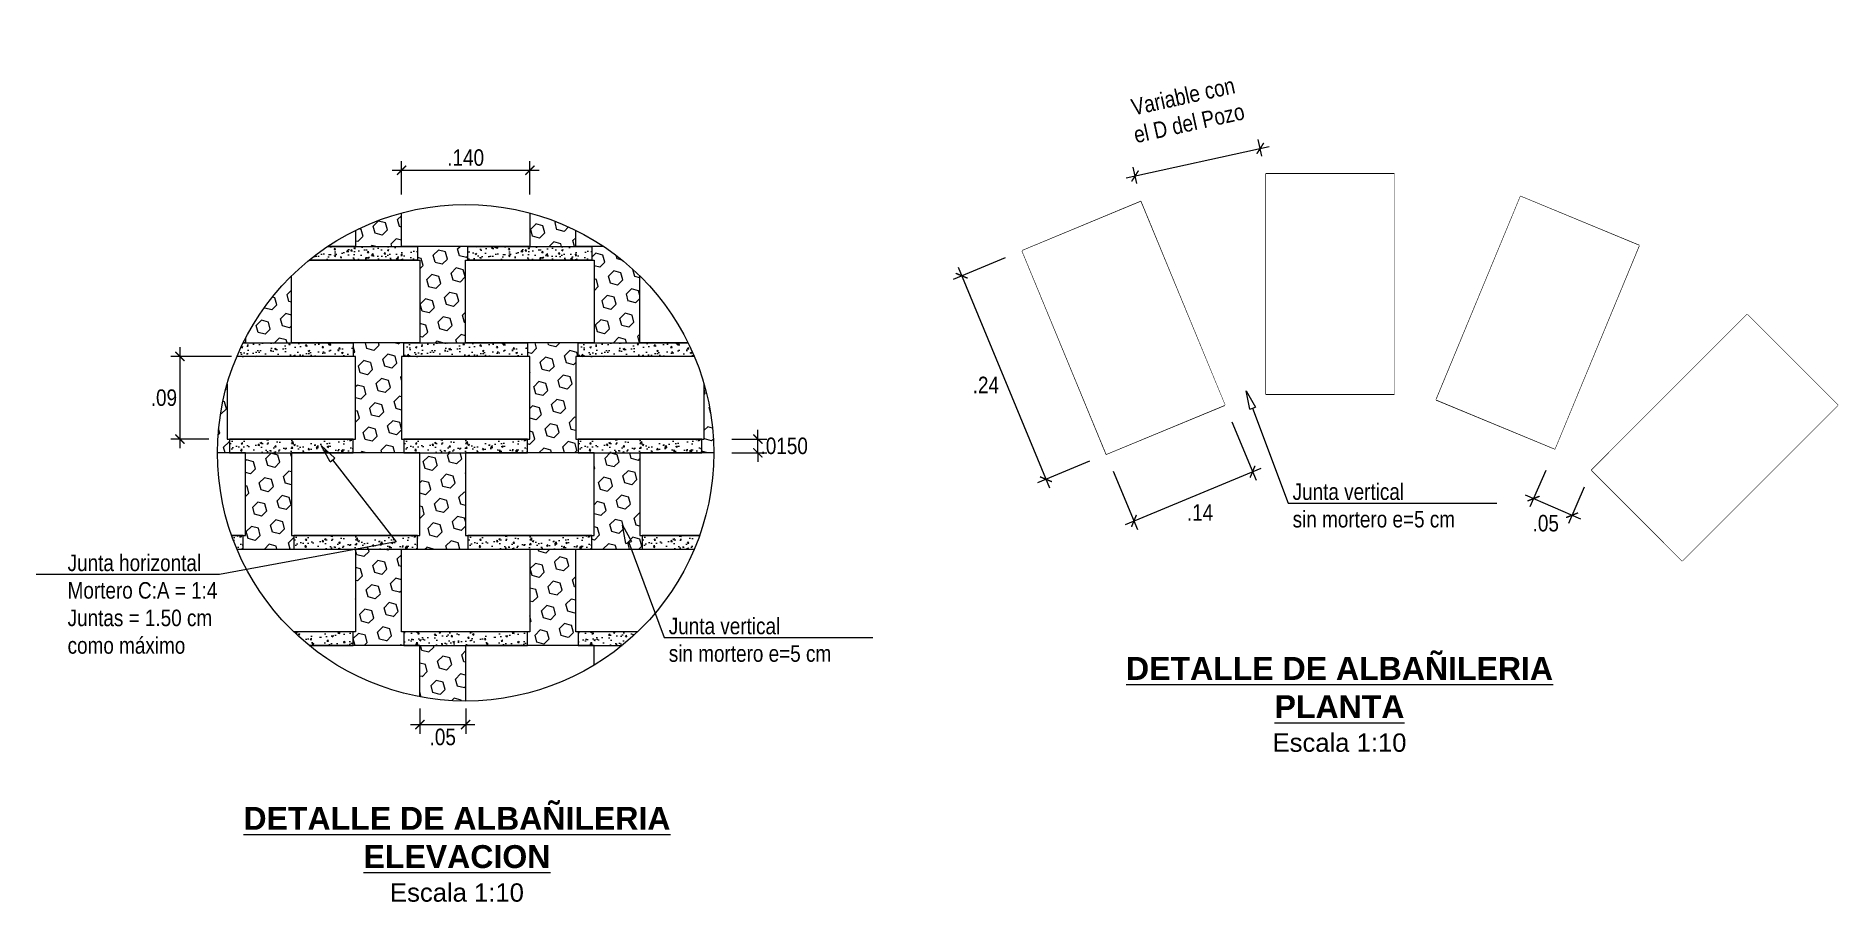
# Model space of a CAD drawing. Header units: metres. Extents: x 0 to 1843, y 1434 to 1492.
# Drawn here: x 1841.241 to 1843.205, y 1464.816 to 1465.76 of the extents above; entities that cross this region are included whole.
import ezdxf
from ezdxf import colors
from ezdxf.entities.mleader import LeaderData, LeaderLine
from ezdxf.math import Vec2, Vec3

# ---------------------------------------------------------------- set-up
doc = ezdxf.new("R2010")
doc.units = ezdxf.units.M
doc.header["$LTSCALE"] = 0.005
doc.set_wipeout_variables(frame=1)
for name, color, linetype, lineweight in [('-Achurado', 251, 'Continuous', 5), ('-Acotado', 251, 'Continuous', 5), ('-Ladrillo', 34, 'Continuous', 9), ('-Textos', 7, 'Continuous', 20)]:
    doc.layers.add(name, color=color, linetype=linetype, lineweight=lineweight)
doc.styles.add('-Arial Narrow', font='ARIALN.TTF')
doc.dimstyles.new('Esc 1_10', dxfattribs={"dimscale": 0.01, "dimtxt": 1.8, "dimasz": 1, "dimexe": 1, "dimexo": 2, "dimgap": 0.45, "dimtad": 2, "dimtih": 1, "dimtoh": 1, "dimzin": 4, "dimdsep": 46, "dimtxsty": '-Arial Narrow', "dimblk": 'ARCHTICK', "dimcen": 1, "dimdle": 1, "dimclrd": 7, "dimclre": 256, "dimclrt": 7, "dimadec": 0, "dimazin": 0, "dimtfac": 1, "dimtix": 1, "dimtmove": 1, "dimatfit": 2, "dimldrblk": 'ARCHTICK', "dimfxl": 1, "dimtolj": 2, "dimlwd": 5, "dimlwe": 5, "dimarcsym": 0})
pattern_1 = [(50, (1841.709065, 1465.310323), (0.0182185, -0.0015939), [0.001905, -0.020955]), (355, (1841.709065, 1465.310323), (-0.0035243, 0.0191057), [0.001524, -0.016764]), (100.451, (1841.710583, 1465.31019), (0.0146941, 0.0175118), [0.001619, -0.017809]), (46.184, (1841.709065, 1465.315403), (0.027108, -0.0042042), [0.0028575, -0.0314325]), (96.636, (1841.711324, 1465.315053), (0.0237404, 0.0247426), [0.0024285, -0.0267136]), (351.184, (1841.709065, 1465.315403), (0.0237404, 0.0247426), [0.002286, -0.025146]), (21, (1841.711605, 1465.314133), (0.0151614, -0.0102265), [0.001905, -0.020955]), (326, (1841.711605, 1465.314133), (0.0061802, 0.0184188), [0.001524, -0.016764]), (71.4514, (1841.712869, 1465.313281), (0.0213416, 0.0081923), [0.001619, -0.017809]), (37.5, (1841.709065, 1465.3103235), (0.00030886, 0.0084555), [0, -0.0165608, 0, -0.017018, 0, -0.0168275]), (7.5, (1841.709065, 1465.3103235), (0.00668197, 0.01001806), [0, -0.0097028, 0, -0.0161798, 0, -0.0064135]), (327.5, (1841.703401, 1465.3103235), (0.01355906, -0.00057287), [0, -0.00635, 0, -0.019812, 0, -0.026289]), (317.5, (1841.700861, 1465.310323), (0.0148129, 0.00254265), [0, -0.008255, 0, -0.0131572, 0, -0.018669])]
pattern_2 = [(50, (1841.519065, 1465.310323), (0.0182185, -0.0015939), [0.001905, -0.020955]), (355, (1841.519065, 1465.310323), (-0.0035243, 0.0191057), [0.001524, -0.016764]), (100.451, (1841.520583, 1465.31019), (0.0146941, 0.0175118), [0.001619, -0.017809]), (46.184, (1841.519065, 1465.315403), (0.027108, -0.0042042), [0.0028575, -0.0314325]), (96.636, (1841.521324, 1465.315053), (0.0237404, 0.0247426), [0.0024285, -0.0267136]), (351.184, (1841.519065, 1465.315403), (0.0237404, 0.0247426), [0.002286, -0.025146]), (21, (1841.521605, 1465.314133), (0.0151614, -0.0102265), [0.001905, -0.020955]), (326, (1841.521605, 1465.314133), (0.0061802, 0.0184188), [0.001524, -0.016764]), (71.4514, (1841.522869, 1465.313281), (0.0213416, 0.0081923), [0.001619, -0.017809]), (37.5, (1841.519065, 1465.3103235), (0.00030886, 0.0084555), [0, -0.0165608, 0, -0.017018, 0, -0.0168275]), (7.5, (1841.519065, 1465.3103235), (0.00668197, 0.01001806), [0, -0.0097028, 0, -0.0161798, 0, -0.0064135]), (327.5, (1841.513401, 1465.3103235), (0.01355906, -0.00057287), [0, -0.00635, 0, -0.019812, 0, -0.026289]), (317.5, (1841.510861, 1465.310323), (0.0148129, 0.00254265), [0, -0.008255, 0, -0.0131572, 0, -0.018669])]
pattern_3 = [(50, (1841.899065, 1465.310323), (0.0182185, -0.0015939), [0.001905, -0.020955]), (355, (1841.899065, 1465.310323), (-0.0035243, 0.0191057), [0.001524, -0.016764]), (100.451, (1841.900583, 1465.31019), (0.0146941, 0.0175118), [0.001619, -0.017809]), (46.184, (1841.899065, 1465.315403), (0.027108, -0.0042042), [0.0028575, -0.0314325]), (96.636, (1841.901324, 1465.315053), (0.0237404, 0.0247426), [0.0024285, -0.0267136]), (351.184, (1841.899065, 1465.315403), (0.0237404, 0.0247426), [0.002286, -0.025146]), (21, (1841.901605, 1465.314133), (0.0151614, -0.0102265), [0.001905, -0.020955]), (326, (1841.901605, 1465.314133), (0.0061802, 0.0184188), [0.001524, -0.016764]), (71.4514, (1841.902869, 1465.313281), (0.0213416, 0.0081923), [0.001619, -0.017809]), (37.5, (1841.899065, 1465.3103235), (0.00030886, 0.0084555), [0, -0.0165608, 0, -0.017018, 0, -0.0168275]), (7.5, (1841.899065, 1465.3103235), (0.00668197, 0.01001806), [0, -0.0097028, 0, -0.0161798, 0, -0.0064135]), (327.5, (1841.893401, 1465.3103235), (0.01355906, -0.00057287), [0, -0.00635, 0, -0.019812, 0, -0.026289]), (317.5, (1841.890861, 1465.310323), (0.0148129, 0.00254265), [0, -0.008255, 0, -0.0131572, 0, -0.018669])]
pattern_4 = [(50, (1841.779065, 1465.205323), (0.0182185, -0.0015939), [0.001905, -0.020955]), (355, (1841.779065, 1465.205323), (-0.0035243, 0.0191057), [0.001524, -0.0167641]), (100.4514, (1841.780583, 1465.20519), (0.0146941, 0.0175118), [0.001619, -0.017809]), (46.184, (1841.779065, 1465.210403), (0.0271079, -0.0042042), [0.0028575, -0.0314325]), (96.636, (1841.781324, 1465.210053), (0.0237404, 0.0247426), [0.0024285, -0.0267136]), (351.184, (1841.779065, 1465.210403), (0.0237404, 0.0247426), [0.002286, -0.025146]), (21, (1841.781605, 1465.209133), (0.01516144, -0.0102265), [0.001905, -0.020955]), (326, (1841.781605, 1465.209133), (0.0061802, 0.0184188), [0.001524, -0.016764]), (71.4514, (1841.782869, 1465.208281), (0.0213416, 0.0081923), [0.001619, -0.017809]), (37.5, (1841.779065, 1465.2053235), (0.00030886, 0.0084555), [0, -0.0165608, 0, -0.017018, 0, -0.0168275]), (7.5, (1841.779065, 1465.2053235), (0.00668197, 0.01001806), [0, -0.0097028, 0, -0.0161798, 0, -0.0064135]), (327.5, (1841.773401, 1465.2053235), (0.01355906, -0.00057287), [0, -0.00635, 0, -0.019812, 0, -0.026289]), (317.5, (1841.770861, 1465.205323), (0.0148129, 0.00254265), [0, -0.008255, 0, -0.0131572, 0, -0.018669])]
pattern_5 = [(50, (1841.589065, 1465.205323), (0.0182185, -0.0015939), [0.001905, -0.020955]), (355, (1841.589065, 1465.205323), (-0.0035243, 0.0191057), [0.001524, -0.0167641]), (100.4514, (1841.590583, 1465.20519), (0.0146941, 0.0175118), [0.001619, -0.017809]), (46.184, (1841.589065, 1465.210403), (0.0271079, -0.0042042), [0.0028575, -0.0314325]), (96.636, (1841.591324, 1465.210053), (0.0237404, 0.0247426), [0.0024285, -0.0267136]), (351.184, (1841.589065, 1465.210403), (0.0237404, 0.0247426), [0.002286, -0.025146]), (21, (1841.591605, 1465.209133), (0.01516144, -0.0102265), [0.001905, -0.020955]), (326, (1841.591605, 1465.209133), (0.0061802, 0.0184188), [0.001524, -0.016764]), (71.4514, (1841.592869, 1465.208281), (0.0213416, 0.0081923), [0.001619, -0.017809]), (37.5, (1841.589065, 1465.2053235), (0.00030886, 0.0084555), [0, -0.0165608, 0, -0.017018, 0, -0.0168275]), (7.5, (1841.589065, 1465.2053235), (0.00668197, 0.01001806), [0, -0.0097028, 0, -0.0161798, 0, -0.0064135]), (327.5, (1841.583401, 1465.2053235), (0.01355906, -0.00057287), [0, -0.00635, 0, -0.019812, 0, -0.026289]), (317.5, (1841.580861, 1465.205323), (0.0148129, 0.00254265), [0, -0.008255, 0, -0.0131572, 0, -0.018669])]

msp = doc.modelspace()

# ---------------------------------------------------------------- texts
at = {"layer": '-Textos', "char_height": 0.0375, "attachment_point": 5, "style": '-Arial Narrow'}
for s, insert in [('{\\fArial|b1|i0|c0|p34;\\H0.66667x;\\LDETALLE DE ALBAÑILERIA\\PPLANTA\\P\\fArial|b0|i0|c0|p34;\\H0.8x;\\lEscala 1:10}', (1842.66184, 1465.03095)), ('{\\fArial|b1|i0|c0|p34;\\H0.66667x;\\LDETALLE DE ALBAÑILERIA\\PELEVACION\\P\\fArial|b0|i0|c0|p34;\\H0.8x;\\lEscala 1:10}', (1841.69958, 1464.86756))]:
    msp.add_mtext(s, dxfattribs=dict(at, insert=insert))

# ---------------------------------------------------------------- blocks, each defined once
blk = doc.blocks.new('_ArchTick')
at = {"color": 0, "linetype": 'ByBlock', "const_width": 0.15}
blk.add_lwpolyline([(-0.5, -0.5), (0.5, 0.5)], dxfattribs=at)
blk = doc.blocks.new('*D457')
at = {"layer": '-Acotado', "lineweight": 5, "transparency": 16777216}
for p, q in [((1842.5772, 1465.6288), (1842.5732, 1465.6469)), ((1842.4408, 1465.5987), (1842.4368, 1465.6168))]:
    blk.add_line(p, q, dxfattribs=at)
at = {"layer": '-Acotado', "color": 7, "lineweight": 5, "transparency": 16777216}
blk.add_line((1842.4292, 1465.6049), (1842.5851, 1465.6393), dxfattribs=at)
at = {"layer": 'Defpoints', "color": 0, "transparency": 16777216}
for p in [(1842.5754, 1465.6371), (1842.5815, 1465.6093), (1842.4451, 1465.5791)]:
    blk.add_point(p, dxfattribs=at)
at = {"layer": '-Acotado', "color": 7, "lineweight": 5, "transparency": 16777216, "xscale": 0.01, "yscale": 0.01, "zscale": 0.01}
for p, rotation in [((1842.5754, 1465.6371), 12.44986607687314), ((1842.4389, 1465.607), 192.4498660768731)]:
    blk.add_blockref('_ArchTick', p, dxfattribs=dict(at, rotation=rotation))
at = {"layer": '-Acotado', "color": 7, "transparency": 16777216, "insert": (1842.4978, 1465.6646), "char_height": 0.018, "attachment_point": 5, "rotation": 12.4499, "style": '-Arial Narrow'}
blk.add_mtext('\\A2;Variable con \\Pel D del Pozo\\P{\\H0.5x;   } ', dxfattribs=at)
blk = doc.blocks.new('Ladrillo KK')
at = {"layer": '-Ladrillo', "lineweight": 5}
blk.add_lwpolyline([(0.24, -0.0625), (0.24, 0.0775), (0, 0.0775), (0, -0.0625)], close=True, dxfattribs=at)
blk.add_wipeout([(0.24, -0.0625), (0.24, 0.0775), (0, 0.0775), (0, -0.0625)]).dxf.layer = '-Ladrillo'
blk = doc.blocks.new('*D459')
at = {"layer": '-Acotado', "lineweight": 5, "transparency": 16777216}
for p, q in [((1842.8866, 1465.2862), (1842.8694, 1465.2463)), ((1842.9287, 1465.268), (1842.9115, 1465.2281))]:
    blk.add_line(p, q, dxfattribs=at)
at = {"layer": '-Acotado', "color": 7, "lineweight": 5, "transparency": 16777216}
blk.add_line((1842.8642, 1465.2594), (1842.9246, 1465.2334), dxfattribs=at)
at = {"layer": 'Defpoints', "color": 0, "transparency": 16777216}
for p in [(1842.8946, 1465.3045), (1842.9366, 1465.2864), (1842.9154, 1465.2373)]:
    blk.add_point(p, dxfattribs=at)
at = {"layer": '-Acotado', "color": 7, "lineweight": 5, "transparency": 16777216, "xscale": 0.01, "yscale": 0.01, "zscale": 0.01}
for p, rotation in [((1842.8734, 1465.2554), 156.6702414062576), ((1842.9154, 1465.2373), 336.6702414062576)]:
    blk.add_blockref('_ArchTick', p, dxfattribs=dict(at, rotation=rotation))
at = {"layer": '-Acotado', "color": 7, "transparency": 16777216, "insert": (1842.8867, 1465.2285), "char_height": 0.018, "attachment_point": 5, "style": '-Arial Narrow'}
blk.add_mtext('\\A2;.05', dxfattribs=at)
blk = doc.blocks.new('*D494')
at = {"layer": '-Acotado', "lineweight": 5, "transparency": 16777216}
for p, q in [((1842.5446, 1465.3389), (1842.5709, 1465.2755)), ((1842.4152, 1465.2853), (1842.4415, 1465.2219))]:
    blk.add_line(p, q, dxfattribs=at)
at = {"layer": '-Acotado', "color": 7, "lineweight": 5, "transparency": 16777216}
blk.add_line((1842.4285, 1465.2273), (1842.5763, 1465.2885), dxfattribs=at)
at = {"layer": 'Defpoints', "color": 0, "transparency": 16777216}
for p in [(1842.5369, 1465.3574), (1842.4076, 1465.3038), (1842.567, 1465.2847)]:
    blk.add_point(p, dxfattribs=at)
at = {"layer": '-Acotado', "color": 7, "lineweight": 5, "transparency": 16777216, "xscale": 0.01, "yscale": 0.01, "zscale": 0.01}
for p, rotation in [((1842.567, 1465.2847), 22.50000000000416), ((1842.4377, 1465.2311), 202.5000000000041)]:
    blk.add_blockref('_ArchTick', p, dxfattribs=dict(at, rotation=rotation))
at = {"layer": '-Acotado', "color": 7, "transparency": 16777216, "insert": (1842.5097, 1465.2402), "char_height": 0.018, "attachment_point": 5, "style": '-Arial Narrow'}
blk.add_mtext('\\A2;.14', dxfattribs=at)
blk = doc.blocks.new('*D495')
at = {"layer": '-Acotado', "lineweight": 5, "transparency": 16777216}
for p, q in [((1842.2973, 1465.5179), (1842.2406, 1465.4944)), ((1842.3891, 1465.2962), (1842.3325, 1465.2727))]:
    blk.add_line(p, q, dxfattribs=at)
at = {"layer": '-Acotado', "color": 7, "lineweight": 5, "transparency": 16777216}
blk.add_line((1842.246, 1465.5075), (1842.3455, 1465.2673), dxfattribs=at)
at = {"layer": 'Defpoints', "color": 0, "transparency": 16777216}
for p in [(1842.3157, 1465.5256), (1842.4076, 1465.3038), (1842.3417, 1465.2765)]:
    blk.add_point(p, dxfattribs=at)
at = {"layer": '-Acotado', "color": 7, "lineweight": 5, "transparency": 16777216, "xscale": 0.01, "yscale": 0.01, "zscale": 0.01}
for p, rotation in [((1842.2499, 1465.4983), 112.5000000000029), ((1842.3417, 1465.2765), 292.500000000003)]:
    blk.add_blockref('_ArchTick', p, dxfattribs=dict(at, rotation=rotation))
at = {"layer": '-Acotado', "color": 7, "transparency": 16777216, "insert": (1842.2762, 1465.3793), "char_height": 0.018, "attachment_point": 5, "style": '-Arial Narrow'}
blk.add_mtext('\\A2;.24', dxfattribs=at)
blk = doc.blocks.new('_ClosedBlank')
at = {"color": 0, "linetype": 'ByBlock', "lineweight": -2}
for p, q in [((-1, 0.167), (0, 0)), ((-1, 0.167), (-1, -0.167)), ((0, 0), (-1, -0.167))]:
    blk.add_line(p, q, dxfattribs=at)
blk = doc.blocks.new('*D460')
at = {"layer": '-Acotado', "color": 7, "lineweight": 5, "transparency": 16777216}
blk.add_line((1841.6291, 1465.6133), (1841.7891, 1465.6133), dxfattribs=at)
at = {"layer": '-Acotado', "lineweight": 5, "transparency": 16777216}
for p, q in [((1841.6391, 1465.5867), (1841.6391, 1465.6233)), ((1841.7791, 1465.5867), (1841.7791, 1465.6233))]:
    blk.add_line(p, q, dxfattribs=at)
at = {"layer": 'Defpoints', "color": 0, "transparency": 16777216}
for p in [(1841.7791, 1465.6133), (1841.6391, 1465.5667), (1841.7791, 1465.5667)]:
    blk.add_point(p, dxfattribs=at)
at = {"layer": '-Acotado', "color": 7, "lineweight": 5, "transparency": 16777216, "xscale": 0.01, "yscale": 0.01, "zscale": 0.01, "rotation": 180}
blk.add_blockref('_ArchTick', (1841.6391, 1465.6133), dxfattribs=at)
at = {"layer": '-Acotado', "color": 7, "lineweight": 5, "transparency": 16777216, "xscale": 0.01, "yscale": 0.01, "zscale": 0.01}
blk.add_blockref('_ArchTick', (1841.7791, 1465.6133), dxfattribs=at)
at = {"layer": '-Acotado', "color": 7, "transparency": 16777216, "insert": (1841.7091, 1465.627), "char_height": 0.018, "attachment_point": 5, "style": '-Arial Narrow'}
blk.add_mtext('\\A2;.140', dxfattribs=at)
blk = doc.blocks.new('*D461')
at = {"layer": '-Acotado', "lineweight": 5, "transparency": 16777216}
for p, q in [((1841.4537, 1465.4103), (1841.3875, 1465.4103)), ((1841.4291, 1465.3203), (1841.3875, 1465.3203))]:
    blk.add_line(p, q, dxfattribs=at)
at = {"layer": '-Acotado', "color": 7, "lineweight": 5, "transparency": 16777216}
blk.add_line((1841.3975, 1465.4203), (1841.3975, 1465.3103), dxfattribs=at)
at = {"layer": 'Defpoints', "color": 0, "transparency": 16777216}
for p in [(1841.4737, 1465.4103), (1841.3975, 1465.3203), (1841.4491, 1465.3203)]:
    blk.add_point(p, dxfattribs=at)
at = {"layer": '-Acotado', "color": 7, "lineweight": 5, "transparency": 16777216, "xscale": 0.01, "yscale": 0.01, "zscale": 0.01}
for p, rotation in [((1841.3975, 1465.4103), 90), ((1841.3975, 1465.3203), 270)]:
    blk.add_blockref('_ArchTick', p, dxfattribs=dict(at, rotation=rotation))
at = {"layer": '-Acotado', "color": 7, "transparency": 16777216, "insert": (1841.3801, 1465.3653), "char_height": 0.018, "attachment_point": 5, "style": '-Arial Narrow'}
blk.add_mtext('\\A2;.09', dxfattribs=at)
blk = doc.blocks.new('*D462')
at = {"layer": '-Acotado', "lineweight": 5, "transparency": 16777216}
for p, q in [((1841.6591, 1465.0267), (1841.6591, 1464.9991)), ((1841.7091, 1465.0267), (1841.7091, 1464.9991))]:
    blk.add_line(p, q, dxfattribs=at)
at = {"layer": '-Acotado', "color": 7, "lineweight": 5, "transparency": 16777216}
blk.add_line((1841.6491, 1465.0091), (1841.7191, 1465.0091), dxfattribs=at)
at = {"layer": 'Defpoints', "color": 0, "transparency": 16777216}
for p in [(1841.6591, 1465.0467), (1841.7091, 1465.0467), (1841.7091, 1465.0091)]:
    blk.add_point(p, dxfattribs=at)
at = {"layer": '-Acotado', "color": 7, "lineweight": 5, "transparency": 16777216, "xscale": 0.01, "yscale": 0.01, "zscale": 0.01, "rotation": 180}
blk.add_blockref('_ArchTick', (1841.6591, 1465.0091), dxfattribs=at)
at = {"layer": '-Acotado', "color": 7, "lineweight": 5, "transparency": 16777216, "xscale": 0.01, "yscale": 0.01, "zscale": 0.01}
blk.add_blockref('_ArchTick', (1841.7091, 1465.0091), dxfattribs=at)
at = {"layer": '-Acotado', "color": 7, "transparency": 16777216, "insert": (1841.6841, 1464.9955), "char_height": 0.018, "attachment_point": 5, "style": '-Arial Narrow'}
blk.add_mtext('\\A2;.05', dxfattribs=at)
blk = doc.blocks.new('*D463')
at = {"layer": '-Acotado', "color": 7, "lineweight": 5, "transparency": 16777216}
for p, q in [((1842.0276, 1465.3203), (1842.0276, 1465.3303)), ((1842.0276, 1465.3053), (1842.0276, 1465.3203)), ((1842.0276, 1465.3053), (1842.0276, 1465.2953))]:
    blk.add_line(p, q, dxfattribs=at)
at = {"layer": '-Acotado', "lineweight": 5, "transparency": 16777216}
for p, q in [((1841.9994, 1465.3203), (1842.0376, 1465.3203)), ((1841.9994, 1465.3053), (1842.0376, 1465.3053))]:
    blk.add_line(p, q, dxfattribs=at)
at = {"layer": 'Defpoints', "color": 0, "transparency": 16777216}
for p in [(1841.9794, 1465.3203), (1842.0276, 1465.3203), (1841.9794, 1465.3053)]:
    blk.add_point(p, dxfattribs=at)
at = {"layer": '-Acotado', "color": 7, "lineweight": 5, "transparency": 16777216, "xscale": 0.01, "yscale": 0.01, "zscale": 0.01}
for p, rotation in [((1842.0276, 1465.3203), 270), ((1842.0276, 1465.3053), 90)]:
    blk.add_blockref('_ArchTick', p, dxfattribs=dict(at, rotation=rotation))
at = {"layer": '-Acotado', "color": 7, "transparency": 16777216, "insert": (1842.0564, 1465.3128), "char_height": 0.018, "attachment_point": 5, "style": '-Arial Narrow'}
blk.add_mtext('\\A2;.0150', dxfattribs=at)

# ---------------------------------------------------------------- dimensions: what is measured, and where the dimension line sits
at = {"layer": '-Acotado'}
dim = msp.add_aligned_dim(p1=(1842.44508, 1465.57913), p2=(1842.58154, 1465.60925), distance=0.02856, text='Variable con \\Pel D del Pozo\\P{\\H0.5x;   } ', dimstyle='Esc 1_10', override={"dimtih": 0}, dxfattribs=at)
dim.commit()
dim.dimension.update_dxf_attribs({"geometry": '*D457', "text_midpoint": (1842.49777, 1465.66456)})
dim = msp.add_linear_dim(base=(1841.77907, 1465.61334), p1=(1841.63907, 1465.56666), p2=(1841.77907, 1465.56666), dimstyle='Esc 1_10', override={"dimtih": 0, "dimdec": 3}, dxfattribs=at)
dim.commit()
dim.dimension.update_dxf_attribs({"geometry": '*D460', "text_midpoint": (1841.70907, 1465.62703)})
dim = msp.add_linear_dim(base=(1841.39752, 1465.32032), p1=(1841.4737, 1465.41032), p2=(1841.44907, 1465.32032), angle=90, dimstyle='Esc 1_10', dxfattribs=at)
dim.commit()
dim.dimension.update_dxf_attribs({"geometry": '*D461', "text_midpoint": (1841.3801, 1465.36532)})
dim = msp.add_linear_dim(base=(1842.02759, 1465.32032), p1=(1841.97942, 1465.30532), p2=(1841.97942, 1465.32032), angle=90, dimstyle='Esc 1_10', override={"dimdec": 4}, dxfattribs=at)
dim.commit()
dim.dimension.update_dxf_attribs({"geometry": '*D463', "text_midpoint": (1842.05644, 1465.31282)})
dim = msp.add_linear_dim(base=(1841.70907, 1465.00915), p1=(1841.65907, 1465.04674), p2=(1841.70907, 1465.04674), dimstyle='Esc 1_10', dxfattribs=at)
dim.commit()
dim.dimension.update_dxf_attribs({"geometry": '*D462', "text_midpoint": (1841.68407, 1464.99545)})

# ---------------------------------------------------------------- hatches: boundary and pattern name
at = {"layer": '-Achurado', "ltscale": 0.009}
h = msp.add_hatch(dxfattribs=at)
h.set_pattern_fill('HEX', color=256, scale=0.0025, angle=45)
h.set_pattern_definition([(45, (227.108382, -7.326047), (-0.00972141242, 0.00972141242), [0.0079375, -0.015875]), (165, (227.108382, -7.326047), (-0.00355828391, -0.013279696325), [0.0079375, -0.015875]), (105, (227.113994, -7.320434), (-0.013279696325, -0.00355828391), [0.0079375, -0.015875])])
h.paths.add_polyline_path([(1841.70907, 1465.09532), (1841.65907, 1465.09532), (1841.65907, 1465.03944, 0.0465031), (1841.70907, 1465.03478)])
h.paths.add_polyline_path([(1841.82907, 1465.20032), (1841.77907, 1465.20032), (1841.77907, 1465.11032), (1841.77657, 1465.11032), (1841.77657, 1465.09532), (1841.83157, 1465.09532), (1841.83157, 1465.11032), (1841.82907, 1465.11032)])
h.paths.add_polyline_path([(1841.63907, 1465.20032), (1841.58907, 1465.20032), (1841.58907, 1465.11032), (1841.58657, 1465.11032), (1841.58657, 1465.09532), (1841.64157, 1465.09532), (1841.64157, 1465.11032), (1841.63907, 1465.11032)])
h.paths.add_polyline_path([(1841.51907, 1465.30532), (1841.46907, 1465.30532), (1841.46907, 1465.21532), (1841.46657, 1465.21532), (1841.46657, 1465.20032), (1841.52157, 1465.20032), (1841.52157, 1465.21532), (1841.51907, 1465.21532)])
h.paths.add_polyline_path([(1841.70907, 1465.30532), (1841.65907, 1465.30532), (1841.65907, 1465.21532), (1841.65657, 1465.21532), (1841.65657, 1465.20032), (1841.71157, 1465.20032), (1841.71157, 1465.21532), (1841.70907, 1465.21532)])
h.paths.add_polyline_path([(1841.89907, 1465.30532), (1841.84907, 1465.30532), (1841.84907, 1465.21532), (1841.84657, 1465.21532), (1841.84657, 1465.20032), (1841.90157, 1465.20032), (1841.90157, 1465.21532), (1841.89907, 1465.21532)])
h.paths.add_polyline_path([(1841.96907, 1465.38013), (1841.96907, 1465.32032), (1841.96657, 1465.32032), (1841.96657, 1465.30532), (1841.97961, 1465.30532, 0.0701538)])
h.paths.add_polyline_path([(1841.82907, 1465.41032), (1841.83157, 1465.41032), (1841.83157, 1465.42532), (1841.77657, 1465.42532), (1841.77657, 1465.41032), (1841.77907, 1465.41032), (1841.77907, 1465.32032), (1841.77657, 1465.32032), (1841.77657, 1465.30532), (1841.83157, 1465.30532), (1841.83157, 1465.32032), (1841.82907, 1465.32032)])
h.paths.add_polyline_path([(1841.63907, 1465.41032), (1841.64157, 1465.41032), (1841.64157, 1465.42532), (1841.58657, 1465.42532), (1841.58657, 1465.41032), (1841.58907, 1465.41032), (1841.58907, 1465.32032), (1841.58657, 1465.32032), (1841.58657, 1465.30532), (1841.64157, 1465.30532), (1841.64157, 1465.32032), (1841.63907, 1465.32032)])
h.paths.add_polyline_path([(1841.45157, 1465.32032), (1841.44907, 1465.32032), (1841.44907, 1465.38013, 0.0701538), (1841.43852, 1465.30532), (1841.45157, 1465.30532)])
h.paths.add_polyline_path([(1841.70907, 1465.51532), (1841.71157, 1465.51532), (1841.71157, 1465.53032), (1841.65657, 1465.53032), (1841.65657, 1465.51532), (1841.65907, 1465.51532), (1841.65907, 1465.42532), (1841.70907, 1465.42532)])
h.paths.add_polyline_path([(1841.51907, 1465.49793, 0.0782607), (1841.46907, 1465.43021), (1841.46907, 1465.42532), (1841.51907, 1465.42532)])
h.paths.add_polyline_path([(1841.89907, 1465.49793, 0.0475007), (1841.8593, 1465.53032), (1841.84657, 1465.53032), (1841.84657, 1465.51532), (1841.84907, 1465.51532), (1841.84907, 1465.42532), (1841.89907, 1465.42532)])
h.paths.add_polyline_path([(1841.82907, 1465.5478, 0.0494998), (1841.77907, 1465.56666), (1841.77907, 1465.53032), (1841.82907, 1465.53032)])
h.paths.add_polyline_path([(1841.63907, 1465.56666, 0.0494998), (1841.58907, 1465.5478), (1841.58907, 1465.53032), (1841.63907, 1465.53032)])
h = msp.add_hatch(dxfattribs=at)
h.set_pattern_fill('AR-CONC', color=256, scale=0.0001)
h.set_pattern_definition(pattern_5)
edge = h.paths.add_edge_path()
edge.add_arc((1841.70907, 1465.30532), 0.27055, 123.73188, 129.08584)
edge.add_line((1841.53849, 1465.51532), (1841.65657, 1465.51532))
edge.add_line((1841.65657, 1465.51532), (1841.65657, 1465.53032))
edge.add_line((1841.65657, 1465.53032), (1841.55883, 1465.53032))
h = msp.add_hatch(dxfattribs=at)
h.set_pattern_fill('AR-CONC', color=256, scale=0.0001)
h.set_pattern_definition(pattern_4)
h.paths.add_polyline_path([(1841.84657, 1465.51532), (1841.71157, 1465.51532), (1841.71157, 1465.53032), (1841.84657, 1465.53032)])
h = msp.add_hatch(dxfattribs=at)
h.set_pattern_fill('AR-CONC', color=256, scale=0.0001)
h.set_pattern_definition(pattern_2)
edge = h.paths.add_edge_path()
edge.add_arc((1841.70907, 1465.30532), 0.27055, 153.66977, 157.1636)
edge.add_line((1841.45972, 1465.41032), (1841.58657, 1465.41032))
edge.add_line((1841.58657, 1465.41032), (1841.58657, 1465.42532))
edge.add_line((1841.58657, 1465.42532), (1841.46659, 1465.42532))
h = msp.add_hatch(dxfattribs=at)
h.set_pattern_fill('AR-CONC', color=256, scale=0.0001)
h.set_pattern_definition(pattern_1)
h.paths.add_polyline_path([(1841.77657, 1465.41032), (1841.64157, 1465.41032), (1841.64157, 1465.42532), (1841.77657, 1465.42532)])
h = msp.add_hatch(dxfattribs=at)
h.set_pattern_fill('AR-CONC', color=256, scale=0.0001)
h.set_pattern_definition(pattern_3)
edge = h.paths.add_edge_path()
edge.add_arc((1841.70907, 1465.30532), 0.27055, 22.8364, 26.33023)
edge.add_line((1841.95154, 1465.42532), (1841.83157, 1465.42532))
edge.add_line((1841.83157, 1465.42532), (1841.83157, 1465.41032))
edge.add_line((1841.83157, 1465.41032), (1841.95841, 1465.41032))
h = msp.add_hatch(dxfattribs=at)
h.set_pattern_fill('AR-CONC', color=256, scale=0.0001)
h.set_pattern_definition(pattern_2)
h.paths.add_polyline_path([(1841.58657, 1465.32032), (1841.45157, 1465.32032), (1841.45157, 1465.30532), (1841.58657, 1465.30532)])
h = msp.add_hatch(dxfattribs=at)
h.set_pattern_fill('AR-CONC', color=256, scale=0.0001)
h.set_pattern_definition(pattern_1)
h.paths.add_polyline_path([(1841.77657, 1465.32032), (1841.64157, 1465.32032), (1841.64157, 1465.30532), (1841.77657, 1465.30532)])
h = msp.add_hatch(dxfattribs=at)
h.set_pattern_fill('AR-CONC', color=256, scale=0.0001)
h.set_pattern_definition(pattern_3)
h.paths.add_polyline_path([(1841.96657, 1465.32032), (1841.83157, 1465.32032), (1841.83157, 1465.30532), (1841.96657, 1465.30532)])
h = msp.add_hatch(dxfattribs=at)
h.set_pattern_fill('AR-CONC', color=256, scale=0.0001)
h.set_pattern_definition([(50, (1841.399065, 1465.205323), (0.0182185, -0.001594), [0.001905, -0.020955]), (355, (1841.399065, 1465.205323), (-0.0035243, 0.0191057), [0.001524, -0.016764]), (100.45, (1841.400583, 1465.20519), (0.014694, 0.017512), [0.001619, -0.017809]), (46.184, (1841.399065, 1465.210403), (0.027108, -0.004204), [0.0028575, -0.0314325]), (96.636, (1841.401324, 1465.210053), (0.02374, 0.024743), [0.0024285, -0.0267136]), (351.184, (1841.399065, 1465.210403), (0.02374, 0.024743), [0.002286, -0.025146]), (21, (1841.401605, 1465.209133), (0.0151614, -0.0102265), [0.001905, -0.020955]), (326, (1841.401605, 1465.209133), (0.00618, 0.018419), [0.001524, -0.016764]), (71.45, (1841.402869, 1465.208281), (0.0213416, 0.0081923), [0.001619, -0.017809]), (37.5, (1841.399065, 1465.2053235), (0.00030886, 0.0084555), [0, -0.0165608, 0, -0.017018, 0, -0.0168275]), (7.5, (1841.399065, 1465.2053235), (0.006682, 0.010018), [0, -0.0097028, 0, -0.0161798, 0, -0.0064135]), (327.5, (1841.393401, 1465.2053235), (0.01355906, -0.0005729), [0, -0.00635, 0, -0.019812, 0, -0.026289]), (317.5, (1841.390861, 1465.205323), (0.014813, 0.0025426), [0, -0.008255, 0, -0.0131572, 0, -0.018669])])
edge = h.paths.add_edge_path()
edge.add_arc((1841.70907, 1465.30532), 0.27055, 199.43019, 202.8364)
edge.add_line((1841.45972, 1465.20032), (1841.46657, 1465.20032))
edge.add_line((1841.46657, 1465.20032), (1841.46657, 1465.21532))
edge.add_line((1841.46657, 1465.21532), (1841.45393, 1465.21532))
h = msp.add_hatch(dxfattribs=at)
h.set_pattern_fill('AR-CONC', color=256, scale=0.0001)
h.set_pattern_definition(pattern_5)
h.paths.add_polyline_path([(1841.65657, 1465.21532), (1841.52157, 1465.21532), (1841.52157, 1465.20032), (1841.65657, 1465.20032)])
h = msp.add_hatch(dxfattribs=at)
h.set_pattern_fill('AR-CONC', color=256, scale=0.0001)
h.set_pattern_definition(pattern_4)
h.paths.add_polyline_path([(1841.84657, 1465.21532), (1841.71157, 1465.21532), (1841.71157, 1465.20032), (1841.84657, 1465.20032)])
h = msp.add_hatch(dxfattribs=at)
h.set_pattern_fill('AR-CONC', color=256, scale=0.0001)
h.set_pattern_definition([(50, (1841.969065, 1465.205323), (0.0182185, -0.001594), [0.001905, -0.020955]), (355, (1841.969065, 1465.205323), (-0.0035243, 0.0191057), [0.001524, -0.016764]), (100.45, (1841.970583, 1465.20519), (0.014694, 0.0175118), [0.001619, -0.017809]), (46.184, (1841.969065, 1465.210403), (0.027108, -0.004204), [0.0028575, -0.0314325]), (96.636, (1841.971324, 1465.210053), (0.02374, 0.024743), [0.0024285, -0.0267136]), (351.184, (1841.969065, 1465.210403), (0.02374, 0.024743), [0.002286, -0.025146]), (21, (1841.971605, 1465.209133), (0.0151614, -0.0102265), [0.001905, -0.020955]), (326, (1841.971605, 1465.209133), (0.00618, 0.018419), [0.001524, -0.016764]), (71.451, (1841.972869, 1465.208281), (0.0213416, 0.0081923), [0.001619, -0.017809]), (37.5, (1841.969065, 1465.2053235), (0.00030886, 0.0084555), [0, -0.0165608, 0, -0.017018, 0, -0.0168275]), (7.5, (1841.969065, 1465.2053235), (0.006682, 0.010018), [0, -0.0097028, 0, -0.0161798, 0, -0.0064135]), (327.5, (1841.963401, 1465.2053235), (0.01355906, -0.0005729), [0, -0.00635, 0, -0.019812, 0, -0.026289]), (317.5, (1841.960861, 1465.205323), (0.014813, 0.0025426), [0, -0.008255, 0, -0.0131572, 0, -0.018669])])
edge = h.paths.add_edge_path()
edge.add_arc((1841.70907, 1465.30532), 0.27055, 337.1636, 340.56981)
edge.add_line((1841.9642, 1465.21532), (1841.90157, 1465.21532))
edge.add_line((1841.90157, 1465.21532), (1841.90157, 1465.20032))
edge.add_line((1841.90157, 1465.20032), (1841.95841, 1465.20032))
h = msp.add_hatch(dxfattribs=at)
h.set_pattern_fill('AR-CONC', color=256, scale=0.0001)
h.set_pattern_definition(pattern_2)
edge = h.paths.add_edge_path()
edge.add_arc((1841.70907, 1465.30532), 0.27055, 226.1172, 230.91416)
edge.add_line((1841.53849, 1465.09532), (1841.58657, 1465.09532))
edge.add_line((1841.58657, 1465.09532), (1841.58657, 1465.11032))
edge.add_line((1841.58657, 1465.11032), (1841.52153, 1465.11032))
h = msp.add_hatch(dxfattribs=at)
h.set_pattern_fill('AR-CONC', color=256, scale=0.0001)
h.set_pattern_definition(pattern_1)
h.paths.add_polyline_path([(1841.77657, 1465.11032), (1841.64157, 1465.11032), (1841.64157, 1465.09532), (1841.77657, 1465.09532)])
h = msp.add_hatch(dxfattribs=at)
h.set_pattern_fill('AR-CONC', color=256, scale=0.0001)
h.set_pattern_definition(pattern_3)
edge = h.paths.add_edge_path()
edge.add_arc((1841.70907, 1465.30532), 0.27055, 309.08584, 313.8828)
edge.add_line((1841.89661, 1465.11032), (1841.83157, 1465.11032))
edge.add_line((1841.83157, 1465.11032), (1841.83157, 1465.09532))
edge.add_line((1841.83157, 1465.09532), (1841.87964, 1465.09532))

# ---------------------------------------------------------------- linework, layer by layer
at = {"layer": '-Acotado'}
msp.add_circle((1841.70907, 1465.30532), 0.27055, dxfattribs=at)
at = {"layer": '-Ladrillo', "lineweight": 5}
for points in [[(1841.77907, 1465.56666), (1841.77907, 1465.53032), (1841.63907, 1465.53032), (1841.63907, 1465.56666)], [(1841.58907, 1465.5478), (1841.58907, 1465.53032), (1841.55883, 1465.53032)], [(1841.8593, 1465.53032), (1841.82907, 1465.53032), (1841.82907, 1465.5478)], [(1841.55883, 1465.53032), (1841.65657, 1465.53032), (1841.65657, 1465.51532), (1841.53849, 1465.51532)], [(1841.53849, 1465.51532), (1841.65907, 1465.51532), (1841.65907, 1465.42532), (1841.51907, 1465.42532), (1841.51907, 1465.49793)], [(1841.95154, 1465.42532), (1841.89907, 1465.42532), (1841.89907, 1465.49793)], [(1841.46907, 1465.43021), (1841.46907, 1465.42532), (1841.46659, 1465.42532)], [(1841.44907, 1465.38013), (1841.44907, 1465.32032), (1841.58907, 1465.32032), (1841.58907, 1465.41032), (1841.45972, 1465.41032)], [(1841.46659, 1465.42532), (1841.58657, 1465.42532), (1841.58657, 1465.41032), (1841.45972, 1465.41032)], [(1841.95841, 1465.41032), (1841.82907, 1465.41032), (1841.82907, 1465.32032), (1841.96907, 1465.32032), (1841.96907, 1465.38013)], [(1841.95841, 1465.41032), (1841.83157, 1465.41032), (1841.83157, 1465.42532), (1841.95154, 1465.42532)], [(1841.45393, 1465.21532), (1841.46907, 1465.21532), (1841.46907, 1465.30532), (1841.43852, 1465.30532)], [(1841.97961, 1465.30532), (1841.89907, 1465.30532), (1841.89907, 1465.21532), (1841.9642, 1465.21532)], [(1841.45972, 1465.20032), (1841.46657, 1465.20032), (1841.46657, 1465.21532), (1841.45393, 1465.21532)], [(1841.9642, 1465.21532), (1841.90157, 1465.21532), (1841.90157, 1465.20032), (1841.95841, 1465.20032)], [(1841.45972, 1465.20032), (1841.58907, 1465.20032), (1841.58907, 1465.11032), (1841.52153, 1465.11032)], [(1841.89661, 1465.11032), (1841.82907, 1465.11032), (1841.82907, 1465.20032), (1841.95841, 1465.20032)], [(1841.53849, 1465.09532), (1841.58657, 1465.09532), (1841.58657, 1465.11032), (1841.52153, 1465.11032)], [(1841.65907, 1465.03944), (1841.65907, 1465.09532), (1841.53849, 1465.09532)], [(1841.84907, 1465.07381), (1841.84907, 1465.09532), (1841.70907, 1465.09532), (1841.70907, 1465.03478)], [(1841.89661, 1465.11032), (1841.83157, 1465.11032), (1841.83157, 1465.09532), (1841.87964, 1465.09532)]]:
    msp.add_lwpolyline(points, dxfattribs=at)
for points in [[(1841.84657, 1465.51532), (1841.71157, 1465.51532), (1841.71157, 1465.53032), (1841.84657, 1465.53032)], [(1841.84907, 1465.51532), (1841.84907, 1465.42532), (1841.70907, 1465.42532), (1841.70907, 1465.51532)], [(1841.77907, 1465.32032), (1841.77907, 1465.41032), (1841.63907, 1465.41032), (1841.63907, 1465.32032)], [(1841.77657, 1465.41032), (1841.64157, 1465.41032), (1841.64157, 1465.42532), (1841.77657, 1465.42532)], [(1841.58657, 1465.32032), (1841.45157, 1465.32032), (1841.45157, 1465.30532), (1841.58657, 1465.30532)], [(1841.77657, 1465.32032), (1841.64157, 1465.32032), (1841.64157, 1465.30532), (1841.77657, 1465.30532)], [(1841.96657, 1465.32032), (1841.83157, 1465.32032), (1841.83157, 1465.30532), (1841.96657, 1465.30532)], [(1841.65907, 1465.21532), (1841.65907, 1465.30532), (1841.51907, 1465.30532), (1841.51907, 1465.21532)], [(1841.84907, 1465.21532), (1841.84907, 1465.30532), (1841.70907, 1465.30532), (1841.70907, 1465.21532)], [(1841.65657, 1465.21532), (1841.52157, 1465.21532), (1841.52157, 1465.20032), (1841.65657, 1465.20032)], [(1841.84657, 1465.21532), (1841.71157, 1465.21532), (1841.71157, 1465.20032), (1841.84657, 1465.20032)], [(1841.77907, 1465.20032), (1841.77907, 1465.11032), (1841.63907, 1465.11032), (1841.63907, 1465.20032)], [(1841.77657, 1465.11032), (1841.64157, 1465.11032), (1841.64157, 1465.09532), (1841.77657, 1465.09532)]]:
    msp.add_lwpolyline(points, close=True, dxfattribs=at)

# ---------------------------------------------------------------- block references
at = {"layer": '-Acotado', "rotation": 44.99999999999996}
msp.add_blockref('Ladrillo KK', (1842.99138, 1465.2316), dxfattribs=at)

msp.set_redraw_order([(e.dxf.handle, doc.entitydb.next_handle()) for e in msp.query("TEXT MTEXT ATTDEF DIMENSION ARC_DIMENSION")])  # texts and dimensions are drawn at this point

# ---------------------------------------------------------------- leaders
at = {"layer": '-Acotado'}
ml = msp.add_multileader_mtext('Standard', dxfattribs=at)
ml.set_content('Junta horizontal\\PMortero C:A = 1:4\\PJuntas = 1.50 cm\\Pcomo máximo', color=7, style='-Arial Narrow')
ml.set_leader_properties(color=7, linetype='Continuous', lineweight=5)
ml.set_arrow_properties(name='CLOSEDBLANK')
ml.build(insert=Vec2(0, 0))
ml.multileader.update_dxf_attribs({"has_dogleg": 0, "text_left_attachment_type": 6, "text_right_attachment_type": 6, "dogleg_length": 0, "arrow_head_size": 0.02, "scale": 0.01})
ctx = ml.context
ctx.base_point, ctx.scale, ctx.char_height, ctx.arrow_head_size, ctx.landing_gap_size, ctx.plane_origin = Vec3(1841.27008, 1465.17277), 0.01, 0.018, 0.02, 0.005, Vec3(1841.63734, 1464.96272)
ctx.left_attachment, ctx.right_attachment = 6, 6
notes = []
notes.append((ctx, [(0, (1, 1, 0), (1841.44086, 1465.17277), (-1, 0), 0, [(1, [(1841.55167, 1465.31334), (1841.6334, 1465.20832)], 0, [])])]))
ctx.mtext.insert, ctx.mtext.flow_direction = Vec3(1841.27508, 1465.19437), 5
ml = msp.add_multileader_mtext('Standard', dxfattribs=at)
ml.set_content('Junta vertical\\Psin mortero e=5 cm', color=7, style='-Arial Narrow')
ml.set_leader_properties(color=7, linetype='Continuous', lineweight=5)
ml.set_arrow_properties(name='CLOSEDBLANK')
ml.build(insert=Vec2(0, 0))
ml.multileader.update_dxf_attribs({"has_dogleg": 0, "text_left_attachment_type": 6, "text_right_attachment_type": 6, "dogleg_length": 0, "arrow_head_size": 0.02, "scale": 0.01})
ctx = ml.context
ctx.base_point, ctx.scale, ctx.char_height, ctx.arrow_head_size, ctx.landing_gap_size, ctx.plane_origin = Vec3(1841.92555, 1465.10393), 0.01, 0.018, 0.02, 0.005, Vec3(1842.04166, 1465.11563)
ctx.left_attachment, ctx.right_attachment = 6, 6
notes.append((ctx, [(0, (1, 1, 0), (1841.92555, 1465.10393), (1, 0), 0, [(0, [(1841.87995, 1465.22639)], 0, [])])]))
ctx.mtext.insert, ctx.mtext.flow_direction = Vec3(1841.93055, 1465.12553), 5
for ctx, leaders in notes:
    for number, flags, end, landing, length, lines in leaders:
        leader = LeaderData()
        leader.index, (leader.has_last_leader_line, leader.has_dogleg_vector, leader.attachment_direction) = number, flags
        leader.last_leader_point, leader.dogleg_vector, leader.dogleg_length = Vec3(end), Vec3(landing), length
        for number, points, colour, breaks in lines:
            line = LeaderLine()
            line.index, line.vertices, line.color, line.breaks = number, Vec3.list(points), colors.encode_raw_color(colour), breaks
            leader.lines.append(line)
        ctx.leaders.append(leader)

# ---------------------------------------------------------------- next in the draw order: block references
for p, rotation in [((1842.65904, 1465.36925), 89.99999999999993), ((1842.8389, 1465.33348), 67.49999999999996), ((1842.47918, 1465.33348), 112.4999999999999)]:
    msp.add_blockref('Ladrillo KK', p, dxfattribs=dict(at, rotation=rotation))

# ---------------------------------------------------------------- next in the draw order: dimensions: what is measured, and where the dimension line sits
for p1, p2, distance, picture, middle in [((1842.31574, 1465.52555), (1842.40758, 1465.30382), -0.07129, '*D495', (1842.27618, 1465.37928)), ((1842.40758, 1465.30382), (1842.53692, 1465.3574), -0.07869, '*D494', (1842.50969, 1465.24021)), ((1842.89456, 1465.30452), (1842.93658, 1465.2864), -0.05344, '*D459', (1842.88669, 1465.2285))]:
    dim = msp.add_aligned_dim(p1=p1, p2=p2, distance=distance, dimstyle='Esc 1_10', dxfattribs=at)
    dim.commit()
    dim.dimension.update_dxf_attribs({"geometry": picture, "text_midpoint": middle})

# ---------------------------------------------------------------- next in the draw order: leaders
ml = msp.add_multileader_mtext('Standard', dxfattribs=at)
ml.set_content('Junta vertical\\Psin mortero e=5 cm', color=7, style='-Arial Narrow')
ml.set_leader_properties(color=7, linetype='Continuous', lineweight=5)
ml.set_arrow_properties(name='CLOSEDBLANK')
ml.build(insert=Vec2(0, 0))
ml.multileader.update_dxf_attribs({"has_dogleg": 0, "text_left_attachment_type": 6, "text_right_attachment_type": 6, "dogleg_length": 0, "arrow_head_size": 0.02, "scale": 0.01})
ctx = ml.context
ctx.base_point, ctx.scale, ctx.char_height, ctx.arrow_head_size, ctx.landing_gap_size, ctx.plane_origin = Vec3(1842.60572, 1465.25036), 0.01, 0.018, 0.02, 0.005, Vec3(1842.72182, 1465.26206)
ctx.left_attachment, ctx.right_attachment = 6, 6
notes = []
notes.append((ctx, [(0, (1, 1, 0), (1842.60572, 1465.25036), (1, 0), 0, [(0, [(1842.56011, 1465.37282)], 0, [])])]))
ctx.mtext.insert, ctx.mtext.flow_direction = Vec3(1842.61072, 1465.27196), 5
for ctx, leaders in notes:
    for number, flags, end, landing, length, lines in leaders:
        leader = LeaderData()
        leader.index, (leader.has_last_leader_line, leader.has_dogleg_vector, leader.attachment_direction) = number, flags
        leader.last_leader_point, leader.dogleg_vector, leader.dogleg_length = Vec3(end), Vec3(landing), length
        for number, points, colour, breaks in lines:
            line = LeaderLine()
            line.index, line.vertices, line.color, line.breaks = number, Vec3.list(points), colors.encode_raw_color(colour), breaks
            leader.lines.append(line)
        ctx.leaders.append(leader)

doc.saveas('drawing.dxf')
